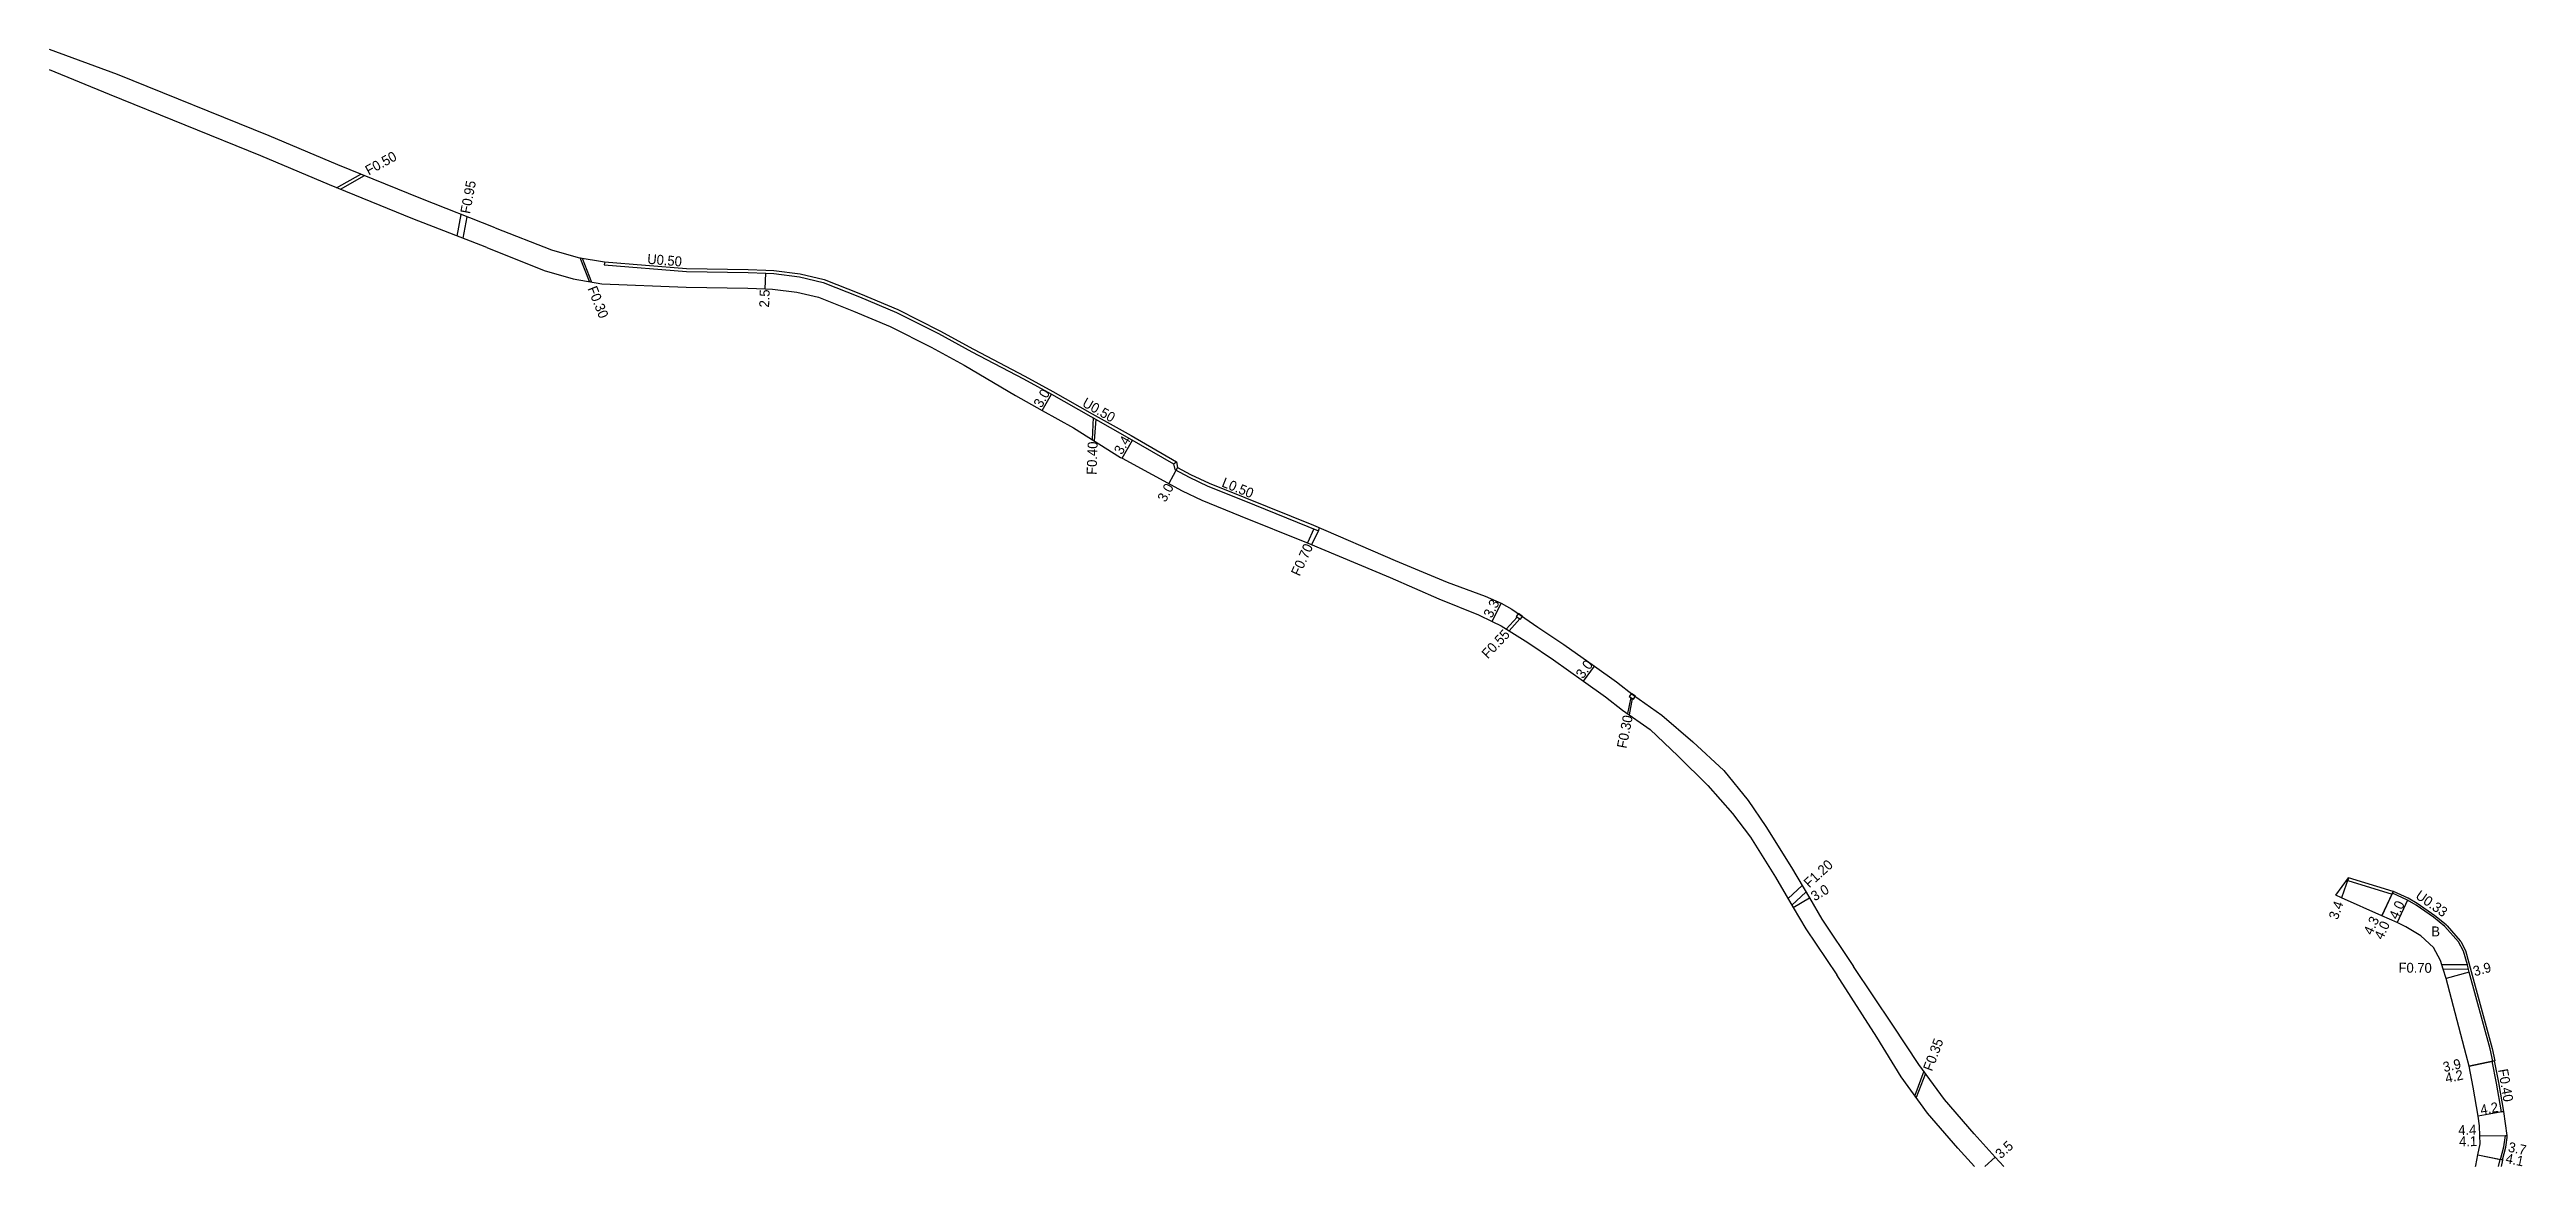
# Model space of a CAD drawing. Header units: metres. Extents: x -19200 to -16000, y -103800 to -102000.
# Drawn here: x -18400 to -18000.4, y -102600 to -102419.9 of the extents above; entities that cross this region are included whole.
import ezdxf

# ---------------------------------------------------------------- set-up
doc = ezdxf.new("R2010")
doc.units = ezdxf.units.M
doc.header["$LTSCALE"] = 2.5
for name, color, linetype in [('側溝・桝', 7, 'Continuous'), ('幅員', 7, 'Continuous'), ('舗装', 7, 'Continuous'), ('道路', 7, 'Continuous')]:
    doc.layers.add(name, color=color, linetype=linetype)
doc.styles.get("Standard").update_dxf_attribs({"font": ''})
doc.styles.get('Standard').set_extended_font_data('@MS PGothic')

msp = doc.modelspace()

# ---------------------------------------------------------------- texts
at = {"layer": '側溝・桝'}
for s, rotation, p in [('F0.50', 29.0146, (-18348.5, -102440.24)), ('F0.95', 79.3255, (-18332.17, -102446.48)), ('U0.50', 355.2708, (-18303.61, -102454.45)), ('F0.30', 291.697, (-18313.22, -102458.45)), ('U0.50', 330.5602, (-18233.51, -102477.35)), ('F0.40', 87.9189, (-18231.08, -102488.51)), ('L0.50', 338.0767, (-18211, -102490.34)), ('F0.70', 65.4738, (-18198.31, -102504.94)), ('F0.55', 46.526, (-18167.94, -102518.24)), ('F0.30', 78.9498, (-18145.57, -102532.69)), ('F1.20', 42.4139, (-18116.06, -102555.19)), ('U0.33', 324.8911, (-18018.39, -102556.66)), ('F0.70', 359.5075, (-18021, -102568.75)), ('F0.35', 69.4869, (-18096.27, -102584.76)), ('F0.40', 279.7824, (-18004.94, -102584.41))]:
    msp.add_text(s, height=1.6, rotation=rotation, dxfattribs=at).set_placement(p)
at = {"layer": '幅員'}
for s, rotation, p in [('2.5', 87.7561, (-18283.91, -102461.54)), ('3.0', 60.8059, (-18239.94, -102477.8)), ('3.4', 60.0046, (-18226.98, -102485.35)), ('3.0', 61.3989, (-18219.94, -102493.01)), ('3.3', 63.6713, (-18167.3, -102511.7)), ('3.0', 54.5304, (-18152.57, -102521.47)), ('3.0', 30.4049, (-18115.22, -102557.28)), ('3.4', 70.3499, (-18030.82, -102560.33)), ('4.3', 64.8629, (-18025.29, -102562.81)), ('4.0', 65.244, (-18021.17, -102560.29)), ('4.0', 64.8629, (-18023.57, -102563.56)), ('3.9', 15.2922, (-18008.72, -102569.35)), ('3.9', 12.4676, (-18013.64, -102584.8)), ('4.2', 12.4676, (-18013.28, -102586.58)), ('4.2', 9.7469, (-18007.67, -102591.68)), ('4.4', 0.721, (-18011.35, -102594.92)), ('4.1', 0.721, (-18011.22, -102596.76)), ('3.5', 42.1411, (-18085.17, -102598.86)), ('4.1', 348.606, (-18003.82, -102599.43)), ('3.7', 348.606, (-18003.42, -102597.61))]:
    msp.add_text(s, height=1.6, rotation=rotation, dxfattribs=at).set_placement(p)
at = {"layer": '舗装'}
msp.add_text('B', height=1.6, dxfattribs=at).set_placement((-18015.71, -102562.91))

# ---------------------------------------------------------------- linework, layer by layer
at = {"layer": '側溝・桝', "ltscale": 0.5, "flags": 128}
for points in [[(-18353.69, -102442.2), (-18349.76, -102440.02)], [(-18353.07, -102442.45), (-18349.2, -102440.25)], [(-18334.24, -102449.99), (-18333.58, -102446.52)], [(-18332.65, -102446.89), (-18333.33, -102450.34)], [(-18312.88, -102457.34), (-18314.41, -102453.51)], [(-18314.07, -102453.56), (-18312.55, -102457.4)], [(-18231.64, -102479.27), (-18231.77, -102482.81)], [(-18231.21, -102479.52), (-18231.43, -102483.02)], [(-18218.63, -102486.72), (-18218.18, -102486.4)], [(-18195.99, -102497.22), (-18197.02, -102499.47)], [(-18195.28, -102497.5), (-18196.38, -102499.74)], [(-18165, -102513.35), (-18163.2, -102511.44)], [(-18164.51, -102513.66), (-18162.79, -102511.71)], [(-18144.89, -102524.37), (-18145.4, -102526.99)], [(-18144.63, -102524.53), (-18145.16, -102527.17)], [(-18119.5, -102556.8), (-18117.23, -102554.73)], [(-18118.87, -102557.87), (-18116.63, -102555.76)], [(-18097.59, -102584.66), (-18099.06, -102588.59)], [(-18097.34, -102585), (-18098.83, -102588.9)]]:
    msp.add_lwpolyline(points, dxfattribs=at)
at = {"layer": '側溝・桝'}
for points in [[(-18310.41, -102454.14), (-18310.49, -102454.63), (-18297.24, -102455.73), (-18287.29, -102455.87), (-18284.45, -102455.99), (-18283.16, -102456.04), (-18278.99, -102456.59), (-18275.17, -102457.47), (-18269.34, -102459.78), (-18263.32, -102462.31), (-18256.59, -102465.69), (-18251.18, -102468.66), (-18242.85, -102473.03), (-18238.35, -102475.48), (-18232, -102479.07), (-18225.75, -102482.61), (-18218.63, -102486.72)], [(-18218.63, -102486.72), (-18218.45, -102487.63), (-18216.13, -102488.86), (-18213.09, -102490.3), (-18207.33, -102492.62), (-18195.28, -102497.5), (-18195.09, -102497.04)], [(-18029.05, -102553.48), (-18029.2, -102553.91)], [(-18029.2, -102553.91), (-18022.04, -102556.09)], [(-18013.31, -102561.05), (-18015.17, -102559.57), (-18017.97, -102557.6), (-18019.42, -102556.76), (-18021.83, -102555.65), (-18021.85, -102555.68)], [(-18021.98, -102555.95), (-18022.04, -102556.09)], [(-18013.31, -102561.05), (-18013.15, -102561.23), (-18011.03, -102563.61), (-18010.97, -102563.72), (-18010.19, -102565.17), (-18009.26, -102568.57), (-18005.89, -102580.97), (-18005.46, -102582.95)], [(-18009.89, -102567.52), (-18014.02, -102567.49)], [(-18009.7, -102568.23), (-18013.81, -102568.19)], [(-18005.88, -102583.04), (-18005.78, -102583.02)], [(-18004.4, -102591.22), (-18005.21, -102586.55), (-18005.88, -102583.04)], [(-18005.49, -102582.96), (-18005.46, -102582.95)], [(-18004.4, -102591.22), (-18004.01, -102591.15)], [(-18004.25, -102598.95), (-18003.68, -102596.91), (-18003.47, -102595.34), (-18003.46, -102595.01)], [(-18004.85, -102600), (-18004.62, -102598.88), (-18004.62, -102598.88)], [(-18004.62, -102598.88), (-18004.57, -102598.88)]]:
    msp.add_lwpolyline(points, dxfattribs=at)
for points in [[(-18162.68, -102511.78), (-18162.35, -102511.32), (-18162.99, -102510.87), (-18163.36, -102511.34)], [(-18144.45, -102524.65), (-18144.12, -102524.19), (-18144.76, -102523.74), (-18145.13, -102524.21)]]:
    msp.add_lwpolyline(points, close=True, dxfattribs=at)
at = {"layer": '幅員'}
for points in [[(-18284.54, -102458.48), (-18284.45, -102455.99)], [(-18239.82, -102478.1), (-18238.35, -102475.48)], [(-18226.96, -102485.81), (-18225.27, -102482.89)], [(-18167.24, -102512.14), (-18165.78, -102509.18)], [(-18152.48, -102521.77), (-18150.74, -102519.33)], [(-18029.05, -102553.48), (-18030.2, -102556.68)], [(-18021.85, -102555.68), (-18023.68, -102559.57)], [(-18118.65, -102558.24), (-18116.06, -102556.72)], [(-18023.68, -102559.57), (-18021.98, -102555.95)], [(-18019.57, -102557.06), (-18021.24, -102560.69)], [(-18009.58, -102568.66), (-18013.34, -102569.69)], [(-18009.59, -102583.86), (-18005.49, -102582.96)], [(-18005.78, -102583.02), (-18009.59, -102583.86)], [(-18004.01, -102591.15), (-18008.15, -102591.87)], [(-18007.86, -102595.06), (-18003.46, -102595.01)], [(-18007.86, -102595.06), (-18003.76, -102595.01)], [(-18087.74, -102600), (-18086.08, -102598.49)], [(-18008.2, -102598.15), (-18004.57, -102598.88)], [(-18008.2, -102598.15), (-18004.18, -102598.96)]]:
    msp.add_lwpolyline(points, dxfattribs=at)
at = {"layer": '幅員', "flags": 128}
msp.add_lwpolyline([(-18218.01, -102487.3), (-18219.43, -102489.91)], dxfattribs=at)
at = {"layer": '舗装'}
msp.add_lwpolyline([(-18019.57, -102557.06), (-18021.24, -102560.69)], dxfattribs=at)
at = {"layer": '道路'}
for points in [[(-18328.11, -102448.68), (-18340.07, -102443.96), (-18353.49, -102438.5), (-18364.55, -102433.82), (-18389.02, -102423.93), (-18400, -102419.92)], [(-18329.46, -102451.85), (-18341.39, -102447.21), (-18354.83, -102441.73), (-18365.89, -102437.05), (-18390.35, -102427.17), (-18400, -102423.18)], [(-18329.46, -102451.85), (-18320.17, -102455.52), (-18315.52, -102456.87), (-18310.88, -102457.7), (-18297.28, -102458.22), (-18287.36, -102458.37), (-18284.54, -102458.48), (-18283.38, -102458.53), (-18279.44, -102459.06), (-18275.91, -102459.86), (-18270.28, -102462.09), (-18264.37, -102464.58), (-18257.76, -102467.9), (-18252.42, -102470.83), (-18244.12, -102475.7), (-18239.82, -102478.1), (-18234.79, -102480.91), (-18227.18, -102485.69), (-18226.96, -102485.81), (-18217.26, -102491.09), (-18214.09, -102492.6), (-18207.92, -102495.08), (-18197.19, -102499.4), (-18183.71, -102505.07), (-18175.85, -102508.46), (-18169.44, -102511.05), (-18167.24, -102512.14), (-18165.78, -102512.86), (-18161.51, -102515.55), (-18157.35, -102518.31), (-18152.48, -102521.77), (-18148.96, -102524.28), (-18146.19, -102526.44), (-18141.76, -102529.55), (-18137.29, -102533.78), (-18132.43, -102538.58), (-18128.44, -102543.09), (-18125.57, -102546.89), (-18121.52, -102553.36), (-18118.65, -102558.24), (-18116.62, -102561.71), (-18111.63, -102569.11)], [(-18328.11, -102448.68), (-18319.03, -102452.2), (-18314.72, -102453.46), (-18310.45, -102454.13)], [(-18310.45, -102454.13), (-18297.21, -102455.23), (-18287.27, -102455.38), (-18284.43, -102455.49), (-18283.12, -102455.54), (-18278.9, -102456.1), (-18275.02, -102456.99), (-18269.15, -102459.31), (-18263.12, -102461.86), (-18256.36, -102465.25), (-18250.94, -102468.22), (-18242.62, -102472.59), (-18238.11, -102475.05), (-18231.76, -102478.63), (-18225.51, -102482.17), (-18218.18, -102486.4), (-18218.01, -102487.3), (-18215.9, -102488.42), (-18212.89, -102489.85), (-18207.14, -102492.16), (-18196.04, -102496.63), (-18182.89, -102502.31), (-18174.5, -102505.79), (-18168.37, -102508.08), (-18165.78, -102509.18), (-18164.06, -102510.13), (-18159.89, -102513.03), (-18155.65, -102515.84), (-18150.74, -102519.33), (-18147.17, -102521.88), (-18144.41, -102524.02), (-18139.86, -102527.22), (-18134.86, -102531.54), (-18129.85, -102536.18), (-18125.95, -102541), (-18123.1, -102545.18), (-18118.95, -102551.8), (-18116.06, -102556.72), (-18114.07, -102560.12), (-18108.92, -102567.75)], [(-18031.12, -102556.26), (-18029.05, -102553.48)], [(-18013.54, -102561.29), (-18015.37, -102559.83), (-18018.14, -102557.88), (-18019.57, -102557.06), (-18021.98, -102555.95), (-18021.85, -102555.68), (-18029.05, -102553.48)], [(-18008.6, -102600), (-18008.54, -102599.85), (-18008.2, -102598.15), (-18007.84, -102596.38), (-18007.86, -102595.06), (-18007.93, -102593.46), (-18008.15, -102591.87), (-18008.95, -102587.23), (-18009.59, -102583.86), (-18010.1, -102582.01), (-18013.34, -102569.69), (-18013.81, -102568.19), (-18014.02, -102567.49), (-18014.24, -102566.78), (-18015.36, -102564.69), (-18017.41, -102562.84), (-18019.82, -102561.36), (-18021.24, -102560.69), (-18023.68, -102559.57), (-18030.2, -102556.68), (-18031.12, -102556.26)], [(-18005.49, -102582.96), (-18005.78, -102583.02), (-18006.22, -102581.05), (-18009.58, -102568.66), (-18009.7, -102568.23), (-18009.89, -102567.52), (-18010.5, -102565.29), (-18011.3, -102563.8), (-18013.54, -102561.29)], [(-18084.71, -102600), (-18086.08, -102598.49), (-18089.48, -102594.72), (-18094.25, -102589.23), (-18098.39, -102583.56), (-18102.6, -102577.2), (-18108.92, -102567.75)], [(-18089.43, -102600), (-18092.11, -102597.04), (-18097, -102591.41), (-18101.27, -102585.55), (-18105.15, -102579.18), (-18111.63, -102569.11)], [(-18004.01, -102591.15), (-18004.81, -102586.48), (-18005.49, -102582.96)], [(-18004.18, -102598.96), (-18004.25, -102598.95), (-18004.57, -102598.88), (-18004, -102596.85), (-18003.76, -102595.01), (-18003.46, -102595.01), (-18004.01, -102591.15)], [(-18004.39, -102600), (-18004.18, -102598.97), (-18004.18, -102598.96)]]:
    msp.add_lwpolyline(points, dxfattribs=at)

msp.set_redraw_order([(e.dxf.handle, doc.entitydb.next_handle()) for e in msp.query("TEXT MTEXT ATTDEF DIMENSION ARC_DIMENSION")])  # texts and dimensions are drawn at this point

doc.saveas('drawing.dxf')
